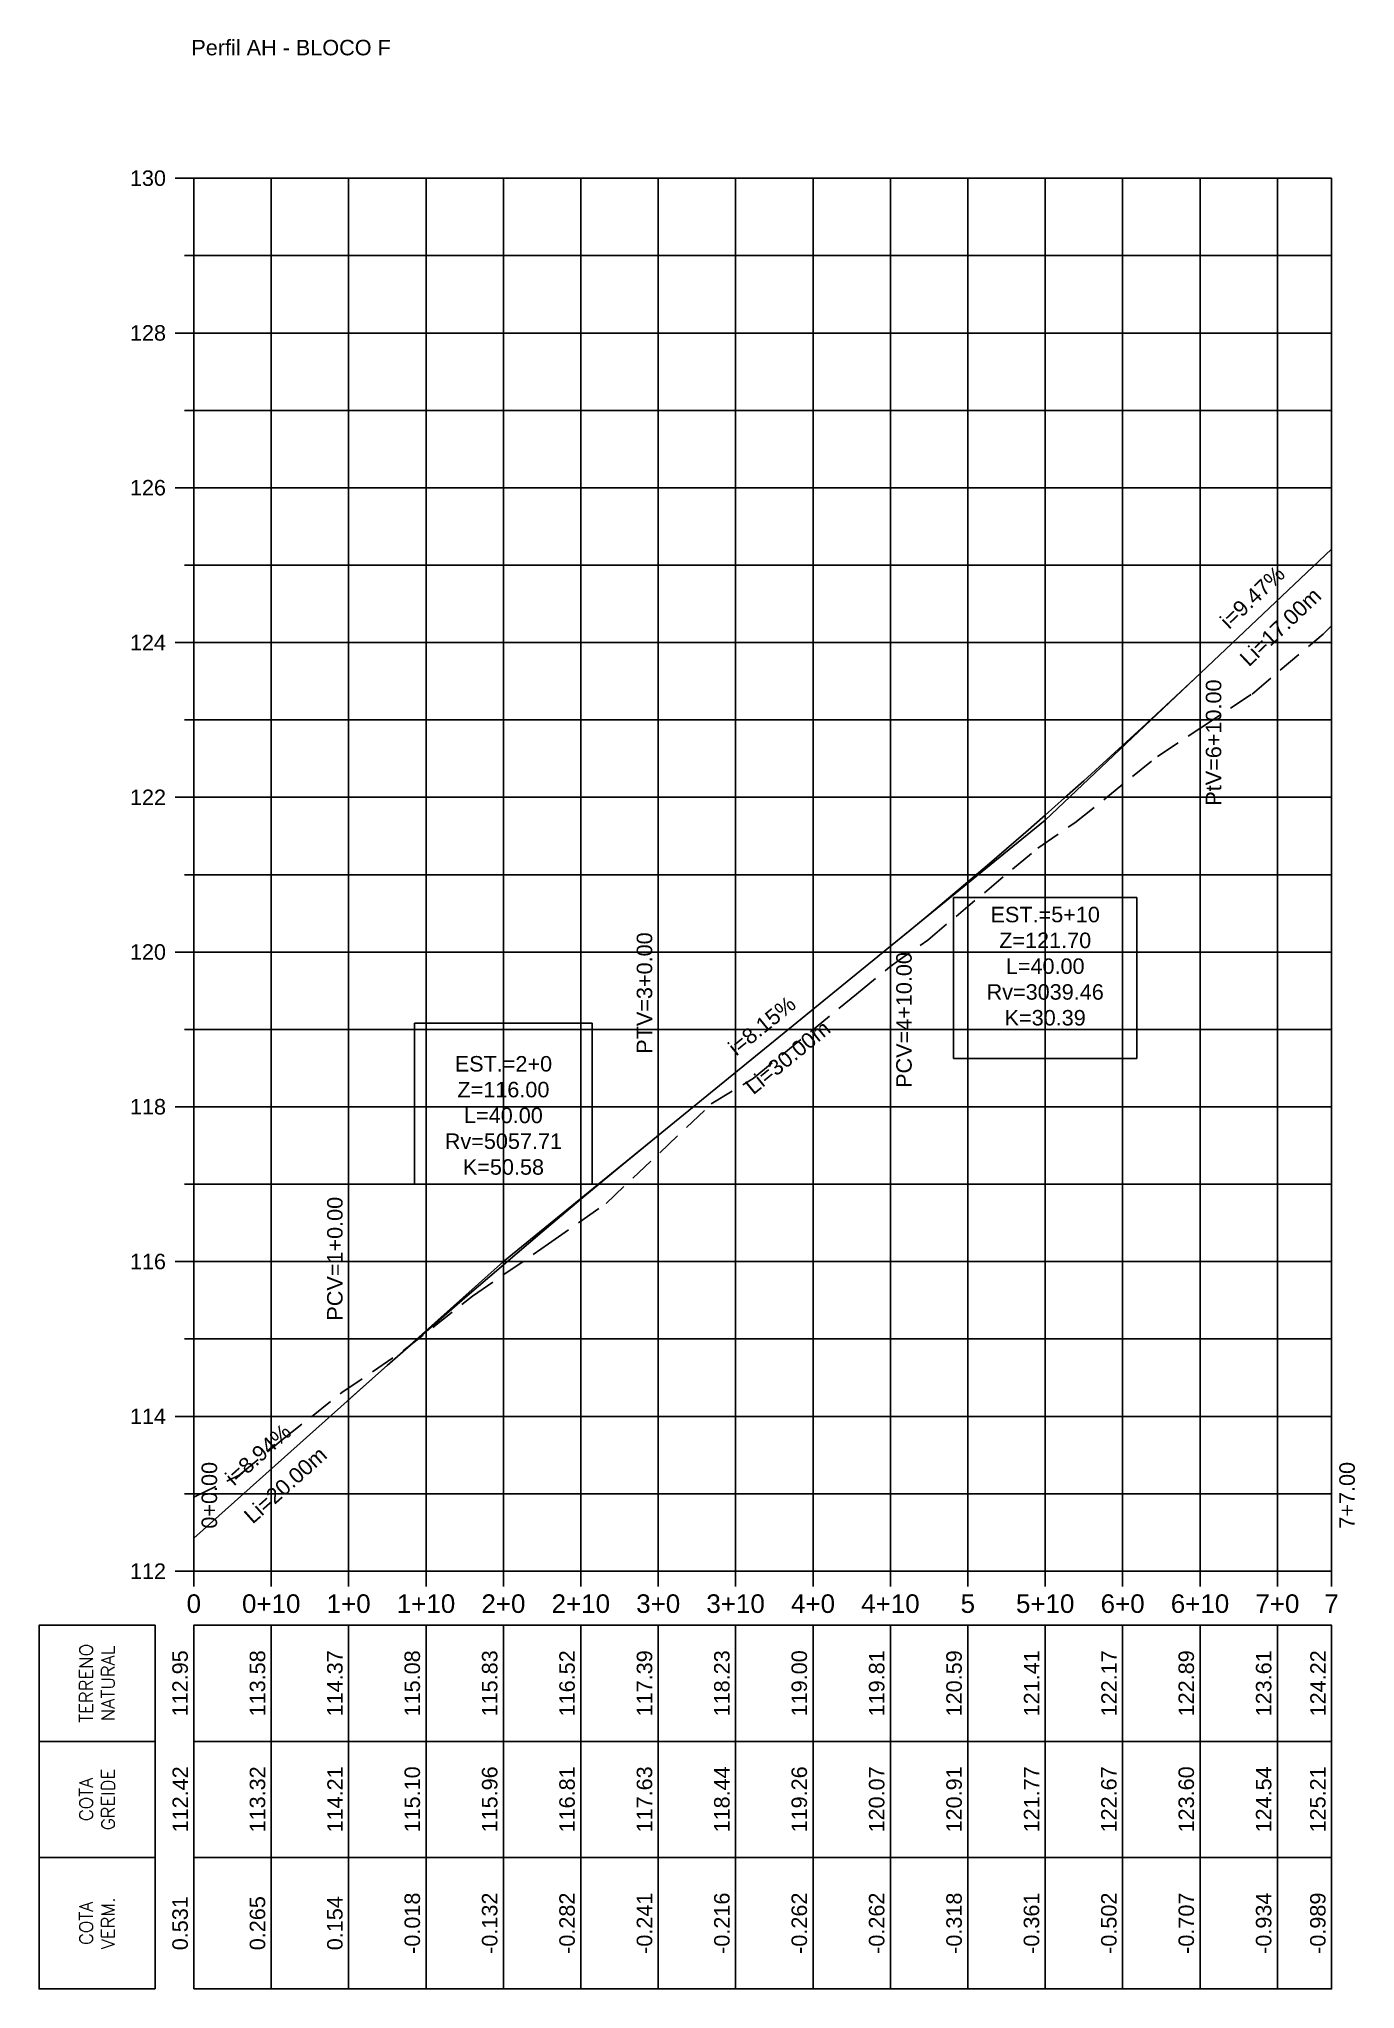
# Model space of a CAD drawing. Header units: metres. Extents: x 436314 to 439216, y 9612307 to 9615043.
# Drawn here: x 436822.1 to 436992.2, y 9612309.5 to 9612561.5 of the extents above; entities that cross this region are included whole.
import ezdxf

# ---------------------------------------------------------------- set-up
doc = ezdxf.new("R2010")
doc.units = ezdxf.units.M
doc.linetypes.add('HIDDEN', pattern=[9.525, 6.35, -3.175])
for name, color, linetype in [('Borda', 1, 'Continuous'), ('Cota', 2, 'Continuous'), ('COTA-TN', 7, 'Continuous'), ('Estacas', 7, 'Continuous'), ('Malha', 251, 'Continuous'), ('Perfil visualização', 7, 'Continuous'), ('PIs', 2, 'Continuous'), ('Plataforma 1', 10, 'Continuous'), ('Terreno', 3, 'HIDDEN'), ('TEXTO', 7, 'Continuous'), ('TXT-Curvas', 7, 'Continuous'), ('TXT-Estacas', 7, 'Continuous'), ('TXT-Perfil', 7, 'Continuous')]:
    doc.layers.add(name, color=color, linetype=linetype)
doc.styles.add('ARIAL', font='arial.ttf')
doc.styles.add('ROMANS', font='romans.shx')

msp = doc.modelspace()

# ---------------------------------------------------------------- texts
at = {"layer": 'Cota', "color": 2, "linetype": 'Continuous', "lineweight": -3, "char_height": 2, "attachment_point": 6, "style": 'ARIAL'}
for s, insert in [('{\\C256;130  }', (436838.54, 9612543.55)), ('{\\C256;128  }', (436838.54, 9612523.55)), ('{\\C256;126  }', (436838.54, 9612503.55)), ('{\\C256;124  }', (436838.54, 9612483.55)), ('{\\C256;122  }', (436838.54, 9612463.55)), ('{\\C256;120  }', (436838.54, 9612443.55)), ('{\\C256;118  }', (436838.54, 9612423.55)), ('{\\C256;116  }', (436838.54, 9612403.55)), ('{\\C256;114  }', (436838.54, 9612383.55)), ('{\\C256;112  }', (436838.54, 9612363.55))]:
    msp.add_mtext(s, dxfattribs=dict(at, insert=insert))
at = {"layer": 'Estacas', "color": 7, "linetype": 'Continuous', "lineweight": -3, "char_height": 2.4, "attachment_point": 2, "style": 'ARIAL'}
for s, insert in [('{\\C256;0}', (436842.14, 9612360.55)), ('{\\C256;0+10}', (436852.14, 9612360.55)), ('{\\C256;1+0}', (436862.14, 9612360.55)), ('{\\C256;1+10}', (436872.14, 9612360.55)), ('{\\C256;2+0}', (436882.14, 9612360.55)), ('{\\C256;2+10}', (436892.14, 9612360.55)), ('{\\C256;3+0}', (436902.14, 9612360.55)), ('{\\C256;3+10}', (436912.14, 9612360.55)), ('{\\C256;4+0}', (436922.14, 9612360.55)), ('{\\C256;4+10}', (436932.14, 9612360.55)), ('{\\C256;5}', (436942.14, 9612360.55)), ('{\\C256;5+10}', (436952.14, 9612360.55)), ('{\\C256;6+0}', (436962.14, 9612360.55)), ('{\\C256;6+10}', (436972.14, 9612360.55)), ('{\\C256;7+0}', (436982.14, 9612360.55)), ('{\\C256;7}', (436989.14, 9612360.55))]:
    msp.add_mtext(s, dxfattribs=dict(at, insert=insert))
at = {"layer": 'Perfil visualização', "color": 7, "linetype": 'Continuous', "lineweight": -3, "char_height": 1.7, "attachment_point": 5, "rotation": 90, "style": 'ROMANS'}
for s, insert in [('{\\C256;TERRENO\\PNATURAL}', (436829.64, 9612349.05)), ('{\\C256;COTA\\PGREIDE}', (436829.64, 9612334.05)), ('{\\C256;COTA\\PVERM.}', (436829.64, 9612318.05))]:
    msp.add_mtext(s, dxfattribs=dict(at, insert=insert))
at = {"layer": 'TEXTO', "color": 4, "linetype": 'Continuous', "lineweight": -3, "insert": (436841.82, 9612559.41), "char_height": 2, "attachment_point": 7, "style": 'ARIAL'}
msp.add_mtext('Perfil AH - BLOCO F', dxfattribs=at)
at = {"layer": 'TEXTO', "color": 7, "linetype": 'Continuous', "lineweight": -3, "char_height": 2, "style": 'ARIAL'}
for s, insert, attachment_point, rotation in [('i=9.47%', (436979.61, 9612488.66), 8, 43.4279), ('Li=17.00m', (436981.84, 9612486.3), 2, 43.4279), ('i=8.15%', (436916.19, 9612433.24), 8, 39.1791), ('Li=30.00m', (436918.24, 9612430.72), 2, 39.1791), ('i=8.94%', (436851.14, 9612377.85), 8, 41.7987), ('Li=20.00m', (436853.3, 9612375.42), 2, 41.7987)]:
    msp.add_mtext(s, dxfattribs=dict(at, insert=insert, attachment_point=attachment_point, rotation=rotation))
at = {"layer": 'TXT-Curvas', "color": 7, "linetype": 'Continuous', "lineweight": -3, "char_height": 2, "rotation": 90, "style": 'ARIAL'}
for s, insert, attachment_point in [('{\\C256;PtV=6+10.00}', (436972.89, 9612478.78), 3), ('{\\C256;PTV=3+0.00}', (436901.39, 9612446.1), 9), ('{\\C256;PCV=4+10.00}', (436932.89, 9612443.55), 3), ('{\\C256;PCV=1+0.00}', (436861.39, 9612411.92), 9)]:
    msp.add_mtext(s, dxfattribs=dict(at, insert=insert, attachment_point=attachment_point))
at = {"layer": 'TXT-Curvas', "color": 7, "linetype": 'Continuous', "lineweight": -3, "char_height": 2, "style": 'ARIAL'}
for s, insert, attachment_point in [('EST.=5+10\\PZ=121.70\\PL=40.00\\PRv=3039.46\\PK=30.39', (436952.14, 9612449.4), 2), ('EST.=2+0\\PZ=116.00\\PL=40.00\\PRv=5057.71\\PK=50.58', (436882.14, 9612414.75), 8)]:
    msp.add_mtext(s, dxfattribs=dict(at, insert=insert, attachment_point=attachment_point))
at = {"layer": 'TXT-Estacas', "color": 7, "linetype": 'Continuous', "lineweight": -3, "char_height": 2, "attachment_point": 2, "rotation": 90, "style": 'ARIAL'}
for s, insert in [('0+0.00', (436843.14, 9612373.35)), ('7+7.00', (436990.14, 9612373.35))]:
    msp.add_mtext(s, dxfattribs=dict(at, insert=insert))
at = {"layer": 'TXT-Perfil', "color": 7, "linetype": 'Continuous', "lineweight": -3, "char_height": 2, "attachment_point": 8, "rotation": 90, "style": 'ARIAL'}
for s, insert in [('112.95', (436841.39, 9612349.05)), ('113.58', (436851.39, 9612349.05)), ('114.37', (436861.39, 9612349.05)), ('115.08', (436871.39, 9612349.05)), ('115.83', (436881.39, 9612349.05)), ('116.52', (436891.39, 9612349.05)), ('117.39', (436901.39, 9612349.05)), ('118.23', (436911.39, 9612349.05)), ('119.00', (436921.39, 9612349.05)), ('119.81', (436931.39, 9612349.05)), ('120.59', (436941.39, 9612349.05)), ('121.41', (436951.39, 9612349.05)), ('122.17', (436961.39, 9612349.05)), ('122.89', (436971.39, 9612349.05)), ('123.61', (436981.39, 9612349.05)), ('124.22', (436988.39, 9612349.05)), ('112.42', (436841.39, 9612334.05)), ('113.32', (436851.39, 9612334.05)), ('114.21', (436861.39, 9612334.05)), ('115.10', (436871.39, 9612334.05)), ('115.96', (436881.39, 9612334.05)), ('116.81', (436891.39, 9612334.05)), ('117.63', (436901.39, 9612334.05)), ('118.44', (436911.39, 9612334.05)), ('119.26', (436921.39, 9612334.05)), ('120.07', (436931.39, 9612334.05)), ('120.91', (436941.39, 9612334.05)), ('121.77', (436951.39, 9612334.05)), ('122.67', (436961.39, 9612334.05)), ('123.60', (436971.39, 9612334.05)), ('124.54', (436981.39, 9612334.05)), ('125.21', (436988.39, 9612334.05)), ('-0.018', (436871.39, 9612318.05)), ('-0.132', (436881.39, 9612318.05)), ('-0.282', (436891.39, 9612318.05)), ('-0.241', (436901.39, 9612318.05)), ('-0.216', (436911.39, 9612318.05)), ('-0.262', (436921.39, 9612318.05)), ('-0.262', (436931.39, 9612318.05)), ('-0.318', (436941.39, 9612318.05)), ('-0.361', (436951.39, 9612318.05)), ('-0.502', (436961.39, 9612318.05)), ('-0.707', (436971.39, 9612318.05)), ('-0.934', (436981.39, 9612318.05)), ('-0.989', (436988.39, 9612318.05)), ('0.531', (436841.39, 9612318.05)), ('0.265', (436851.39, 9612318.05)), ('0.154', (436861.39, 9612318.05))]:
    msp.add_mtext(s, dxfattribs=dict(at, insert=insert))

# ---------------------------------------------------------------- linework, layer by layer
at = {"layer": 'Borda', "color": 3, "linetype": 'Continuous', "lineweight": -3}
for p, q in [((436839.74, 9612543.55), (436842.14, 9612543.55)), ((436840.94, 9612533.55), (436842.14, 9612533.55)), ((436839.74, 9612523.55), (436842.14, 9612523.55)), ((436840.94, 9612513.55), (436842.14, 9612513.55)), ((436839.74, 9612503.55), (436842.14, 9612503.55)), ((436840.94, 9612493.55), (436842.14, 9612493.55)), ((436839.74, 9612483.55), (436842.14, 9612483.55)), ((436840.94, 9612473.55), (436842.14, 9612473.55)), ((436839.74, 9612463.55), (436842.14, 9612463.55)), ((436840.94, 9612453.55), (436842.14, 9612453.55)), ((436839.74, 9612443.55), (436842.14, 9612443.55)), ((436840.94, 9612433.55), (436842.14, 9612433.55)), ((436839.74, 9612423.55), (436842.14, 9612423.55)), ((436840.94, 9612413.55), (436842.14, 9612413.55)), ((436839.74, 9612403.55), (436842.14, 9612403.55)), ((436840.94, 9612393.55), (436842.14, 9612393.55)), ((436839.74, 9612383.55), (436842.14, 9612383.55)), ((436840.94, 9612373.55), (436842.14, 9612373.55)), ((436839.74, 9612363.55), (436842.14, 9612363.55)), ((436839.74, 9612363.55), (436842.14, 9612363.55))]:
    msp.add_line(p, q, dxfattribs=at)
at = {"layer": 'Borda', "color": 1, "linetype": 'Continuous', "lineweight": -3}
for p, q in [((436842.14, 9612363.55), (436842.14, 9612543.55)), ((436842.14, 9612543.55), (436989.14, 9612543.55)), ((436989.14, 9612363.55), (436989.14, 9612543.55)), ((436842.14, 9612363.55), (436989.14, 9612363.55))]:
    msp.add_line(p, q, dxfattribs=at)
at = {"layer": 'COTA-TN', "color": 8, "linetype": 'Continuous', "lineweight": -3}
for p, q in [((436842.14, 9612309.55), (436842.14, 9612356.55)), ((436852.14, 9612309.55), (436852.14, 9612356.55)), ((436862.14, 9612309.55), (436862.14, 9612356.55)), ((436872.14, 9612309.55), (436872.14, 9612356.55)), ((436882.14, 9612309.55), (436882.14, 9612356.55)), ((436892.14, 9612309.55), (436892.14, 9612356.55)), ((436902.14, 9612309.55), (436902.14, 9612356.55)), ((436912.14, 9612309.55), (436912.14, 9612356.55)), ((436922.14, 9612309.55), (436922.14, 9612356.55)), ((436932.14, 9612309.55), (436932.14, 9612356.55)), ((436942.14, 9612309.55), (436942.14, 9612356.55)), ((436952.14, 9612309.55), (436952.14, 9612356.55)), ((436962.14, 9612309.55), (436962.14, 9612356.55)), ((436972.14, 9612309.55), (436972.14, 9612356.55)), ((436982.14, 9612309.55), (436982.14, 9612356.55)), ((436989.14, 9612309.55), (436989.14, 9612356.55))]:
    msp.add_line(p, q, dxfattribs=at)
for points in [[(436837.14, 9612341.55), (436837.14, 9612356.55), (436822.14, 9612356.55), (436822.14, 9612341.55)], [(436842.14, 9612341.55), (436989.14, 9612341.55), (436989.14, 9612356.55), (436842.14, 9612356.55)], [(436837.14, 9612326.55), (436837.14, 9612341.55), (436822.14, 9612341.55), (436822.14, 9612326.55)], [(436842.14, 9612326.55), (436989.14, 9612326.55), (436989.14, 9612341.55), (436842.14, 9612341.55)], [(436837.14, 9612309.55), (436837.14, 9612326.55), (436822.14, 9612326.55), (436822.14, 9612309.55)], [(436842.14, 9612309.55), (436989.14, 9612309.55), (436989.14, 9612326.55), (436842.14, 9612326.55)]]:
    msp.add_3dface(points, dxfattribs=at)
at = {"layer": 'Estacas', "color": 3, "linetype": 'Continuous', "lineweight": -3}
for p, q in [((436842.14, 9612361.55), (436842.14, 9612363.55)), ((436852.14, 9612361.55), (436852.14, 9612363.55)), ((436862.14, 9612361.55), (436862.14, 9612363.55)), ((436872.14, 9612361.55), (436872.14, 9612363.55)), ((436882.14, 9612361.55), (436882.14, 9612363.55)), ((436892.14, 9612361.55), (436892.14, 9612363.55)), ((436902.14, 9612361.55), (436902.14, 9612363.55)), ((436912.14, 9612361.55), (436912.14, 9612363.55)), ((436922.14, 9612361.55), (436922.14, 9612363.55)), ((436932.14, 9612361.55), (436932.14, 9612363.55)), ((436942.14, 9612361.55), (436942.14, 9612363.55)), ((436952.14, 9612361.55), (436952.14, 9612363.55)), ((436962.14, 9612361.55), (436962.14, 9612363.55)), ((436972.14, 9612361.55), (436972.14, 9612363.55)), ((436982.14, 9612361.55), (436982.14, 9612363.55)), ((436989.14, 9612361.55), (436989.14, 9612363.55))]:
    msp.add_line(p, q, dxfattribs=at)
at = {"layer": 'Malha', "color": 251, "linetype": 'Continuous', "lineweight": -3}
for p, q in [((436842.14, 9612543.55), (436989.14, 9612543.55)), ((436842.14, 9612363.55), (436842.14, 9612543.55)), ((436852.14, 9612363.55), (436852.14, 9612543.55)), ((436862.14, 9612363.55), (436862.14, 9612543.55)), ((436872.14, 9612363.55), (436872.14, 9612543.55)), ((436882.14, 9612363.55), (436882.14, 9612543.55)), ((436892.14, 9612363.55), (436892.14, 9612543.55)), ((436902.14, 9612363.55), (436902.14, 9612543.55)), ((436912.14, 9612363.55), (436912.14, 9612543.55)), ((436922.14, 9612363.55), (436922.14, 9612543.55)), ((436932.14, 9612363.55), (436932.14, 9612543.55)), ((436942.14, 9612363.55), (436942.14, 9612543.55)), ((436952.14, 9612363.55), (436952.14, 9612543.55)), ((436962.14, 9612363.55), (436962.14, 9612543.55)), ((436972.14, 9612363.55), (436972.14, 9612543.55)), ((436982.14, 9612363.55), (436982.14, 9612543.55)), ((436989.14, 9612363.55), (436989.14, 9612543.55)), ((436842.14, 9612533.55), (436989.14, 9612533.55)), ((436842.14, 9612523.55), (436989.14, 9612523.55)), ((436842.14, 9612513.55), (436989.14, 9612513.55)), ((436842.14, 9612503.55), (436989.14, 9612503.55)), ((436842.14, 9612493.55), (436989.14, 9612493.55)), ((436842.14, 9612483.55), (436989.14, 9612483.55)), ((436842.14, 9612473.55), (436989.14, 9612473.55)), ((436842.14, 9612463.55), (436989.14, 9612463.55)), ((436842.14, 9612453.55), (436989.14, 9612453.55)), ((436842.14, 9612443.55), (436989.14, 9612443.55)), ((436842.14, 9612433.55), (436989.14, 9612433.55)), ((436842.14, 9612423.55), (436989.14, 9612423.55)), ((436842.14, 9612413.55), (436989.14, 9612413.55)), ((436842.14, 9612403.55), (436989.14, 9612403.55)), ((436842.14, 9612393.55), (436989.14, 9612393.55)), ((436842.14, 9612383.55), (436989.14, 9612383.55)), ((436842.14, 9612373.55), (436989.14, 9612373.55)), ((436842.14, 9612363.55), (436989.14, 9612363.55)), ((436842.14, 9612363.55), (436989.14, 9612363.55))]:
    msp.add_line(p, q, dxfattribs=at)
at = {"layer": 'PIs', "color": 2, "linetype": 'Continuous', "lineweight": -3}
for p, q in [((436842.14, 9612363.55), (436842.14, 9612543.55)), ((436989.14, 9612363.55), (436989.14, 9612543.55))]:
    msp.add_line(p, q, dxfattribs=at)
at = {"layer": 'Plataforma 1', "color": 10, "linetype": 'Continuous', "lineweight": -3, "ltscale": 2}
for p, q in [((436952.14, 9612460.6), (436989.14, 9612495.62)), ((436969.64, 9612477.17), (436972.14, 9612479.53)), ((436967.14, 9612474.84), (436969.64, 9612477.17)), ((436964.64, 9612472.52), (436967.14, 9612474.84)), ((436962.14, 9612470.23), (436964.64, 9612472.52)), ((436957.14, 9612465.7), (436959.64, 9612467.95)), ((436959.64, 9612467.95), (436962.14, 9612470.23)), ((436954.64, 9612463.47), (436957.14, 9612465.7)), ((436952.14, 9612461.25), (436954.64, 9612463.47)), ((436882.14, 9612403.55), (436952.14, 9612460.6)), ((436949.64, 9612459.06), (436952.14, 9612461.25)), ((436947.14, 9612456.89), (436949.64, 9612459.06)), ((436944.64, 9612454.74), (436947.14, 9612456.89)), ((436942.14, 9612452.61), (436944.64, 9612454.74)), ((436937.14, 9612448.41), (436939.64, 9612450.5)), ((436939.64, 9612450.5), (436942.14, 9612452.61)), ((436934.64, 9612446.35), (436937.14, 9612448.41)), ((436932.14, 9612444.3), (436934.64, 9612446.35)), ((436897.14, 9612415.75), (436902.14, 9612419.85)), ((436892.14, 9612411.6), (436897.14, 9612415.75)), ((436887.14, 9612407.4), (436892.14, 9612411.6)), ((436882.14, 9612403.15), (436887.14, 9612407.4)), ((436842.14, 9612367.79), (436882.14, 9612403.55)), ((436877.14, 9612398.86), (436882.14, 9612403.15)), ((436872.14, 9612394.51), (436877.14, 9612398.86)), ((436867.14, 9612390.11), (436872.14, 9612394.51)), ((436862.14, 9612385.67), (436867.14, 9612390.11))]:
    msp.add_line(p, q, dxfattribs=at)
at = {"layer": 'Terreno', "color": 3, "linetype": 'HIDDEN', "lineweight": -3, "ltscale": 0.5}
for p, q in [((436988.06, 9612484.65), (436989.14, 9612485.73)), ((436978.86, 9612476.89), (436988.06, 9612484.65)), ((436972.12, 9612472.45), (436978.86, 9612476.89)), ((436966.65, 9612468.83), (436972.12, 9612472.45)), ((436955.98, 9612460.26), (436966.65, 9612468.83)), ((436951.18, 9612456.99), (436955.98, 9612460.26)), ((436936.97, 9612445.11), (436951.18, 9612456.99)), ((436932.08, 9612441.64), (436936.97, 9612445.11)), ((436927.76, 9612438.12), (436932.08, 9612441.64)), ((436914.42, 9612427.22), (436927.76, 9612438.12)), ((436909, 9612423.93), (436914.42, 9612427.22)), ((436895.41, 9612411.08), (436909, 9612423.93)), ((436887.96, 9612405.84), (436895.41, 9612411.08)), ((436878.14, 9612399.08), (436887.96, 9612405.84)), ((436869.29, 9612392.09), (436878.14, 9612399.08)), ((436861.28, 9612386.62), (436869.29, 9612392.09)), ((436853.58, 9612380.56), (436861.28, 9612386.62)), ((436847.99, 9612375.94), (436853.58, 9612380.56)), ((436842.14, 9612373.09), (436847.99, 9612375.94))]:
    msp.add_line(p, q, dxfattribs=at)
at = {"layer": 'TXT-Curvas', "color": 7, "linetype": 'Continuous', "lineweight": -3}
for p, q in [((436972.14, 9612479.53), (436972.14, 9612452.53)), ((436952.14, 9612460.6), (436952.14, 9612450.6)), ((436940.31, 9612450.6), (436940.31, 9612429.8)), ((436963.97, 9612450.6), (436940.31, 9612450.6)), ((436963.97, 9612429.8), (436963.97, 9612450.6)), ((436902.14, 9612419.85), (436902.14, 9612446.85)), ((436932.14, 9612444.3), (436932.14, 9612417.3)), ((436870.65, 9612434.35), (436870.65, 9612413.55)), ((436893.62, 9612434.35), (436870.65, 9612434.35)), ((436893.62, 9612413.55), (436893.62, 9612434.35)), ((436940.31, 9612429.8), (436963.97, 9612429.8)), ((436862.14, 9612385.67), (436862.14, 9612412.67)), ((436870.65, 9612413.55), (436893.62, 9612413.55)), ((436882.14, 9612403.55), (436882.14, 9612413.55))]:
    msp.add_line(p, q, dxfattribs=at)

msp.set_redraw_order([(e.dxf.handle, doc.entitydb.next_handle()) for e in msp.query("TEXT MTEXT ATTDEF DIMENSION ARC_DIMENSION")])  # texts and dimensions are drawn at this point

doc.saveas('drawing.dxf')
